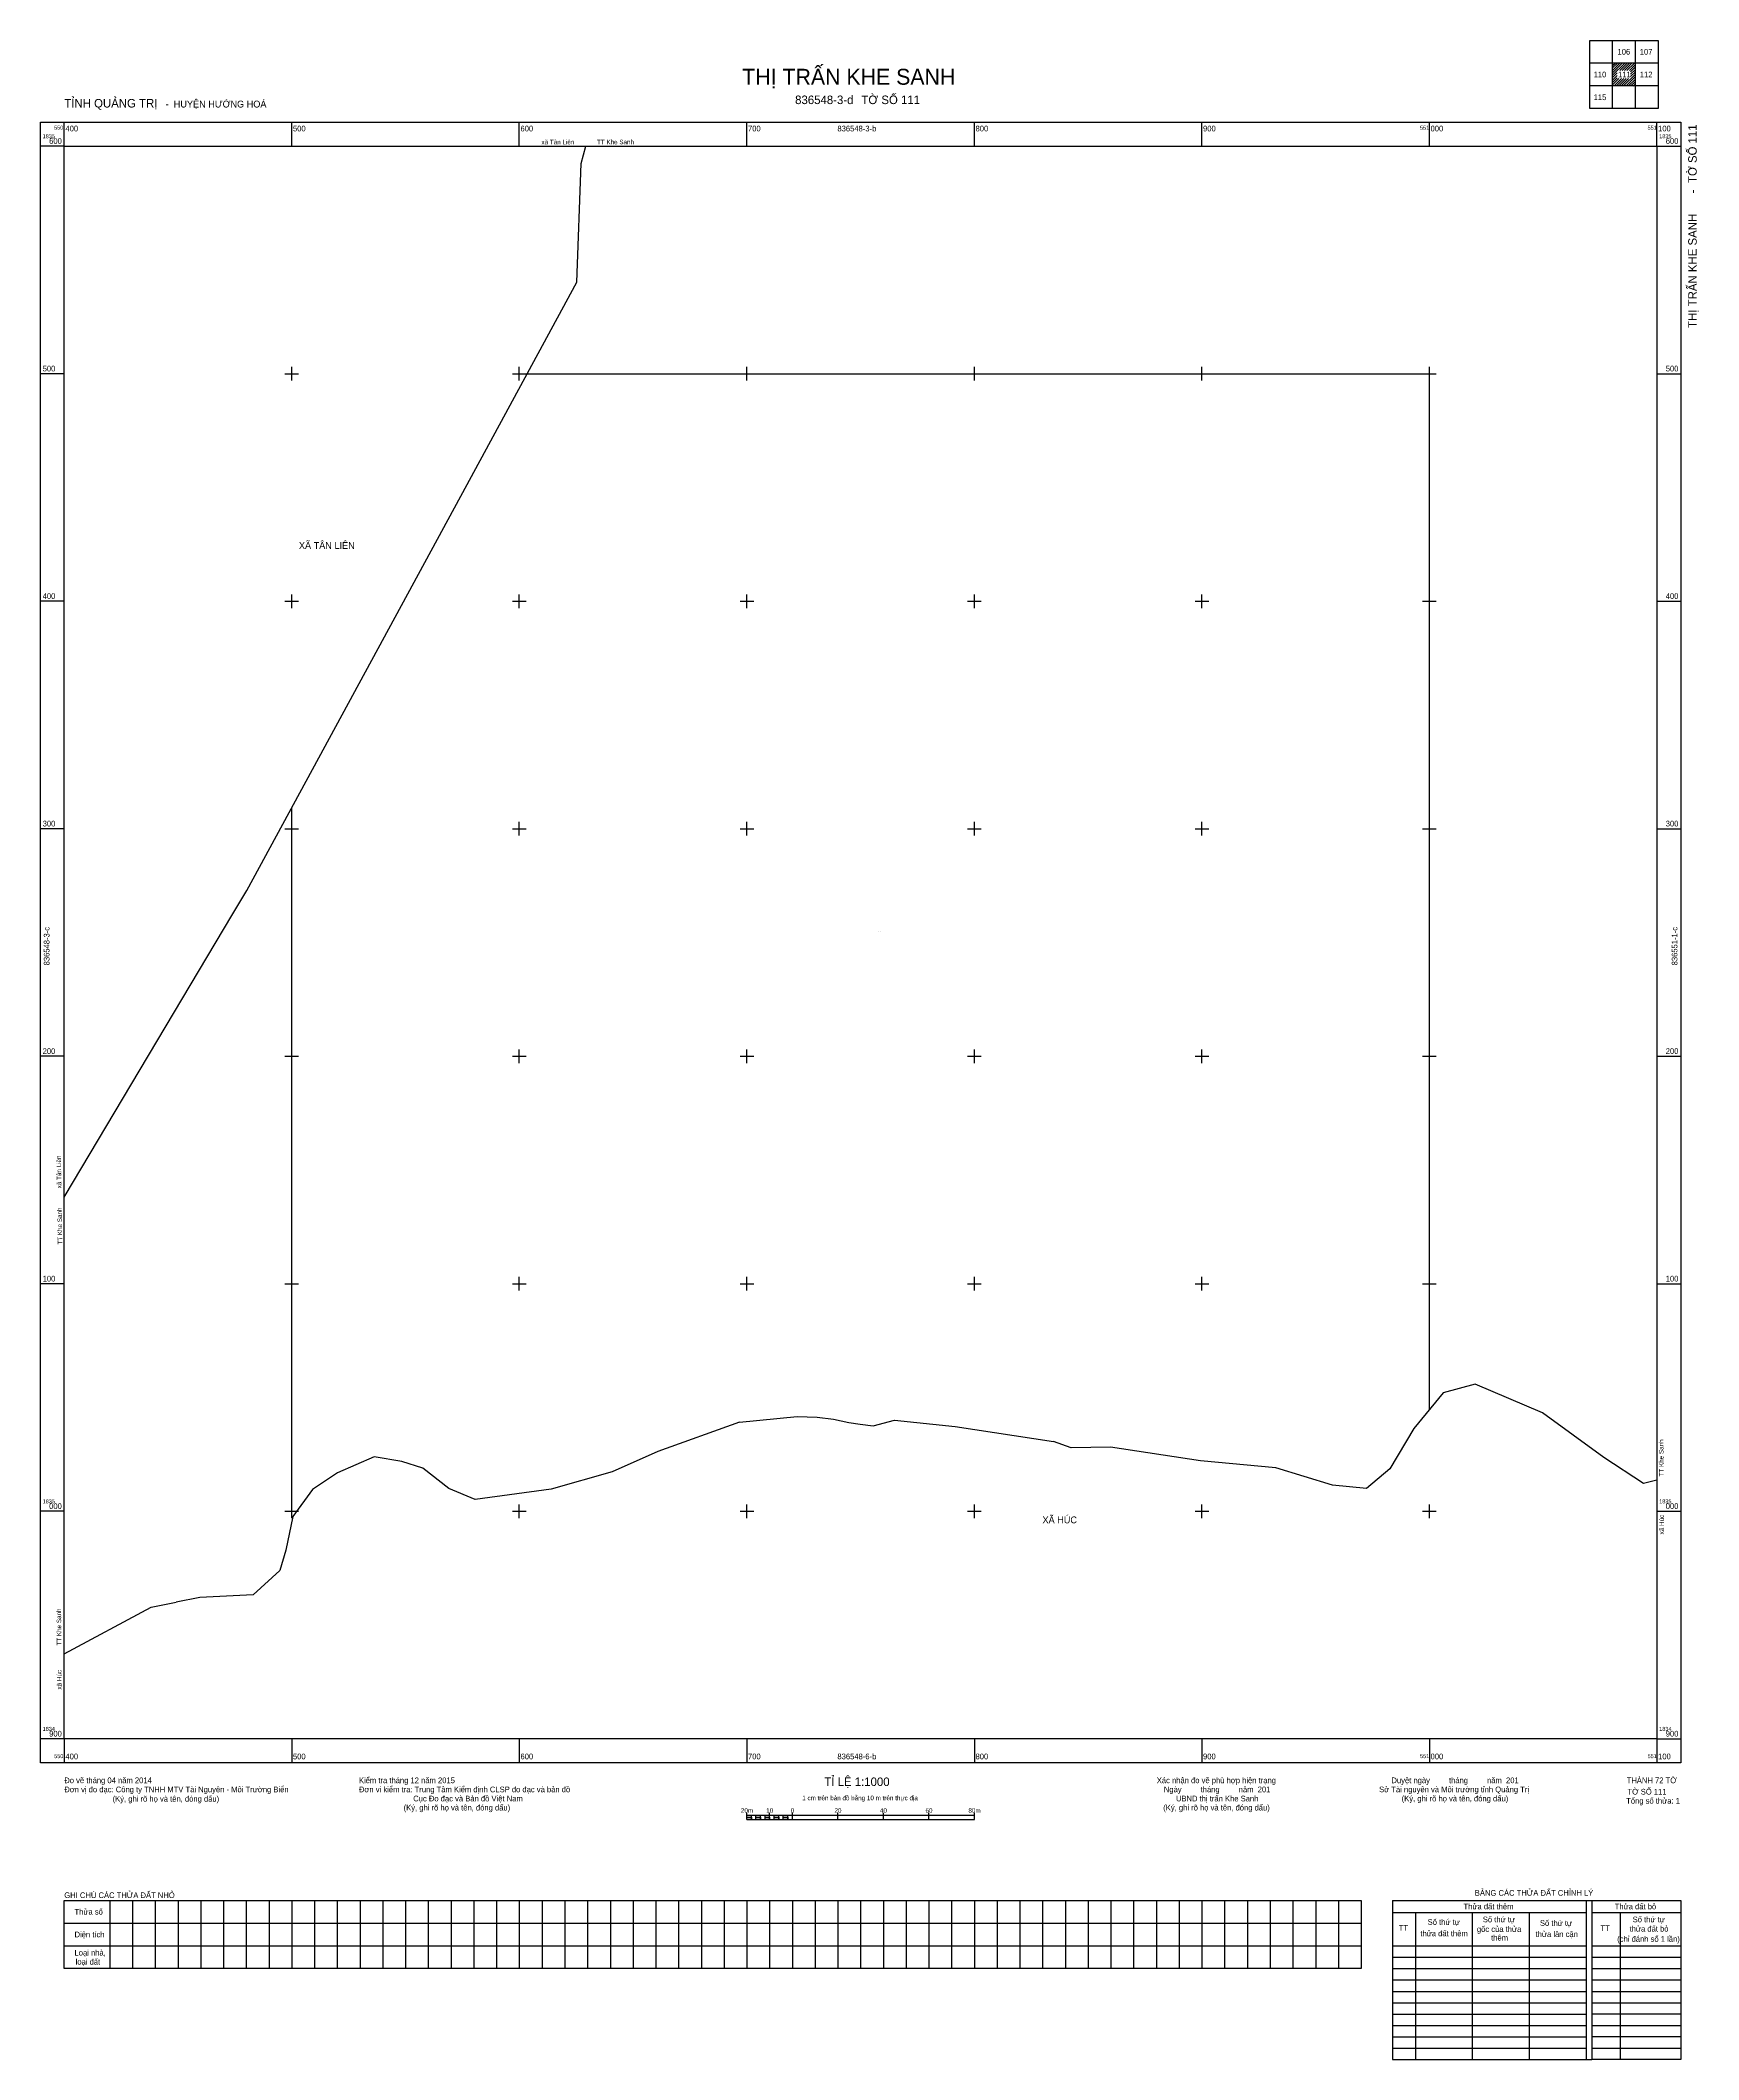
# Model space of a CAD drawing. Extents: x 550390 to 551118, y 1834759 to 1835646.
import ezdxf

# ---------------------------------------------------------------- set-up
doc = ezdxf.new("R2010")
doc.units = 0
for name, color, linetype in [('Level 15', 7, 'Continuous'), ('Level 24', 7, 'Continuous'), ('Level 28', 7, 'Continuous'), ('Level 46', 7, 'Continuous'), ('Level 48', 7, 'Continuous'), ('Level 63', 7, 'Continuous')]:
    doc.layers.add(name, color=color, linetype=linetype)

msp = doc.modelspace()

# ---------------------------------------------------------------- linework, layer by layer
at = {"layer": 'Level 24'}
for p, q in [((550603.46, 1835500), (551000, 1835500)), ((551000, 1835044.81), (551000, 1835500)), ((550500, 1835000), (550500, 1835309.31)), ((550500, 1835000), (550502.16, 1835000))]:
    msp.add_line(p, q, dxfattribs=at)
at = {"layer": 'Level 46'}
for points in [[(550574.24, 1835446.14), (550625.29, 1835540.23), (550627.13, 1835592.4), (550629.18, 1835600)], [(550474.11, 1835262.59), (550480.2, 1835272.82), (550574.24, 1835446.14)], [(550400, 1835138.01), (550474.11, 1835262.59)], [(551100, 1835013.63), (551094.14, 1835012.28), (551076.63, 1835023.64), (551049.7, 1835043.23), (551020.03, 1835055.87), (551005.97, 1835052.09), (550993.13, 1835036.43), (550982.54, 1835018.7), (550972.37, 1835010.04), (550957.43, 1835011.54), (550932.42, 1835019.09), (550899.31, 1835022.25), (550859.78, 1835028.14), (550842.49, 1835027.89), (550834.73, 1835030.62)], [(550696.84, 1835039.23), (550722.14, 1835041.71), (550730.89, 1835041.4), (550738.14, 1835040.53), (550744.76, 1835039.1), (550749.75, 1835038.27), (550755.51, 1835037.53), (550764.88, 1835040.11)], [(550764.88, 1835040.11), (550791.56, 1835037.23), (550834.73, 1835030.62)], [(550696.84, 1835039.23), (550660.94, 1835026.33), (550640.8, 1835017.33), (550613.96, 1835009.69), (550580.64, 1835005.21), (550569.06, 1835010.06), (550557.56, 1835019.02), (550548.43, 1835021.9), (550536.2, 1835023.92), (550520.03, 1835016.85), (550509.11, 1835009.6), (550500.49, 1834997.69), (550497.4, 1834982.95), (550494.74, 1834973.92), (550483.07, 1834963.24), (550459.54, 1834962.08), (550449.14, 1834959.99)], [(550400, 1834937.3), (550438.22, 1834957.8), (550449.14, 1834959.99)]]:
    msp.add_lwpolyline(points, dxfattribs=at)
at = {"layer": 'Level 63'}
for p, q in [((551080.5, 1835636.49), (551080.51, 1835636.5)), ((551080.5, 1835635.43), (551081.57, 1835636.5)), ((551080.5, 1835634.37), (551082.63, 1835636.5)), ((551080.5, 1835633.31), (551083.69, 1835636.5)), ((551080.5, 1835632.25), (551084.75, 1835636.5)), ((551080.5, 1835631.18), (551085.82, 1835636.5)), ((551083.63, 1835633.25), (551086.88, 1835636.5)), ((551084.69, 1835633.25), (551087.94, 1835636.5)), ((551085.75, 1835633.25), (551089, 1835636.5)), ((551086.81, 1835633.25), (551090.06, 1835636.5)), ((551087.87, 1835633.25), (551090.5, 1835635.88)), ((551088.43, 1835632.75), (551090.5, 1835634.82)), ((551080.5, 1835630.12), (551082.57, 1835632.19)), ((551080.5, 1835629.06), (551082.57, 1835631.13)), ((551080.5, 1835628), (551082.57, 1835630.07)), ((551080.5, 1835626.94), (551083.31, 1835629.75)), ((551081.12, 1835626.5), (551084.37, 1835629.75)), ((551082.18, 1835626.5), (551085.43, 1835629.75)), ((551083.24, 1835626.5), (551086.49, 1835629.75)), ((551084.3, 1835626.5), (551087.55, 1835629.75)), ((551085.36, 1835626.5), (551090.5, 1835631.64)), ((551086.42, 1835626.5), (551090.5, 1835630.58)), ((551087.48, 1835626.5), (551090.5, 1835629.52)), ((551088.43, 1835631.69), (551090.5, 1835633.76)), ((551088.43, 1835630.63), (551090.5, 1835632.7)), ((551088.54, 1835626.5), (551090.5, 1835628.46)), ((551089.6, 1835626.5), (551090.5, 1835627.4)), ((550983.84, 1834829), (551110.5, 1834829)), ((550983.84, 1834829), (550983.84, 1834759)), ((551068.84, 1834829), (551068.84, 1834759)), ((551071.34, 1834829), (551071.34, 1834759)), ((551110.5, 1834829), (551110.5, 1834759)), ((550983.84, 1834823.63), (551068.84, 1834823.63)), ((550993.84, 1834823.63), (550993.84, 1834759)), ((551018.84, 1834823.63), (551018.84, 1834759)), ((551043.84, 1834823.63), (551043.84, 1834759)), ((551071.34, 1834823.63), (551110.5, 1834823.63)), ((551083.84, 1834823.63), (551083.84, 1834759)), ((550983.84, 1834809), (551068.84, 1834809)), ((551071.34, 1834809), (551110.5, 1834809)), ((550983.84, 1834804), (551068.84, 1834804)), ((551071.34, 1834804), (551110.5, 1834804)), ((550983.84, 1834799), (551068.84, 1834799)), ((550983.84, 1834794), (551068.84, 1834794)), ((551071.34, 1834799), (551110.5, 1834799)), ((551071.34, 1834794), (551110.5, 1834794)), ((550983.84, 1834789), (551068.84, 1834789)), ((550983.84, 1834784), (551068.84, 1834784)), ((551071.34, 1834789), (551110.5, 1834789)), ((551071.34, 1834784), (551110.5, 1834784)), ((550983.84, 1834779), (551068.84, 1834779)), ((550983.84, 1834774), (551068.84, 1834774)), ((551110.5, 1834779), (551071.34, 1834779)), ((551071.34, 1834774), (551110.5, 1834774)), ((550983.84, 1834769), (551068.84, 1834769)), ((551110.5, 1834769), (551071.34, 1834769)), ((550983.84, 1834764), (551068.84, 1834764)), ((550983.84, 1834759), (551068.84, 1834759)), ((551068.84, 1834759), (551071.34, 1834759)), ((551071.34, 1834764), (551110.5, 1834764)), ((551110.5, 1834759), (551071.34, 1834759))]:
    msp.add_line(p, q, dxfattribs=at)
for points in [[(551100.5, 1835616.5), (551070.5, 1835616.5), (551070.5, 1835646.5), (551100.5, 1835646.5)], [(550389.5, 1835610.5), (551110.5, 1835610.5), (551110.5, 1834889.5), (550389.5, 1834889.5)], [(550400, 1835600), (551100, 1835600), (551100, 1834900), (550400, 1834900)], [(550700, 1834864.5), (550700, 1834865.5), (550702, 1834865.5), (550702, 1834864.5)], [(550704, 1834864.5), (550704, 1834865.5), (550706, 1834865.5), (550706, 1834864.5)], [(550708, 1834864.5), (550708, 1834865.5), (550710, 1834865.5), (550710, 1834864.5)], [(550712, 1834864.5), (550712, 1834865.5), (550714, 1834865.5), (550714, 1834864.5)], [(550716, 1834864.5), (550716, 1834865.5), (550718, 1834865.5), (550718, 1834864.5)]]:
    msp.add_lwpolyline(points, close=True, dxfattribs=at)
for points in [[(551080.5, 1835616.5), (551080.5, 1835646.5)], [(551090.5, 1835616.5), (551090.5, 1835646.5)], [(551100.5, 1835636.5), (551070.5, 1835636.5)], [(551100.5, 1835626.5), (551070.5, 1835626.5)], [(550400, 1835600), (550400, 1835610.5)], [(550500, 1835600), (550500, 1835610.5)], [(550600, 1835600), (550600, 1835610.5)], [(550700, 1835600), (550700, 1835610.5)], [(550800, 1835600), (550800, 1835610.5)], [(550900, 1835600), (550900, 1835610.5)], [(551000, 1835600), (551000, 1835610.5)], [(551100, 1835600), (551100, 1835610.5)], [(550400, 1835600), (550389.5, 1835600)], [(551100, 1835600), (551110.5, 1835600)], [(550500, 1835497), (550500, 1835503)], [(550600, 1835497), (550600, 1835503)], [(550700, 1835497), (550700, 1835503)], [(550800, 1835497), (550800, 1835503)], [(550900, 1835497), (550900, 1835503)], [(551000, 1835497), (551000, 1835503)], [(550400, 1835500), (550389.5, 1835500)], [(550497, 1835500), (550503, 1835500)], [(550597, 1835500), (550603, 1835500)], [(550697, 1835500), (550703, 1835500)], [(550797, 1835500), (550803, 1835500)], [(550897, 1835500), (550903, 1835500)], [(550997, 1835500), (551003, 1835500)], [(551100, 1835500), (551110.5, 1835500)], [(550400, 1835400), (550389.5, 1835400)], [(550497, 1835400), (550503, 1835400)], [(550500, 1835397), (550500, 1835403)], [(550597, 1835400), (550603, 1835400)], [(550600, 1835397), (550600, 1835403)], [(550697, 1835400), (550703, 1835400)], [(550700, 1835397), (550700, 1835403)], [(550797, 1835400), (550803, 1835400)], [(550800, 1835397), (550800, 1835403)], [(550897, 1835400), (550903, 1835400)], [(550900, 1835397), (550900, 1835403)], [(550997, 1835400), (551003, 1835400)], [(551000, 1835397), (551000, 1835403)], [(551100, 1835400), (551110.5, 1835400)], [(550400, 1835300), (550389.5, 1835300)], [(550497, 1835300), (550503, 1835300)], [(550500, 1835297), (550500, 1835303)], [(550597, 1835300), (550603, 1835300)], [(550600, 1835297), (550600, 1835303)], [(550697, 1835300), (550703, 1835300)], [(550700, 1835297), (550700, 1835303)], [(550797, 1835300), (550803, 1835300)], [(550800, 1835297), (550800, 1835303)], [(550897, 1835300), (550903, 1835300)], [(550900, 1835297), (550900, 1835303)], [(550997, 1835300), (551003, 1835300)], [(551000, 1835297), (551000, 1835303)], [(551100, 1835300), (551110.5, 1835300)], [(550400, 1835200), (550389.5, 1835200)], [(550497, 1835200), (550503, 1835200)], [(550500, 1835197), (550500, 1835203)], [(550597, 1835200), (550603, 1835200)], [(550600, 1835197), (550600, 1835203)], [(550697, 1835200), (550703, 1835200)], [(550700, 1835197), (550700, 1835203)], [(550797, 1835200), (550803, 1835200)], [(550800, 1835197), (550800, 1835203)], [(550897, 1835200), (550903, 1835200)], [(550900, 1835197), (550900, 1835203)], [(550997, 1835200), (551003, 1835200)], [(551000, 1835197), (551000, 1835203)], [(551100, 1835200), (551110.5, 1835200)], [(550500, 1835097), (550500, 1835103)], [(550600, 1835097), (550600, 1835103)], [(550700, 1835097), (550700, 1835103)], [(550800, 1835097), (550800, 1835103)], [(550900, 1835097), (550900, 1835103)], [(551000, 1835097), (551000, 1835103)], [(550400, 1835100), (550389.5, 1835100)], [(550497, 1835100), (550503, 1835100)], [(550597, 1835100), (550603, 1835100)], [(550697, 1835100), (550703, 1835100)], [(550797, 1835100), (550803, 1835100)], [(550897, 1835100), (550903, 1835100)], [(550997, 1835100), (551003, 1835100)], [(551100, 1835100), (551110.5, 1835100)], [(550400, 1835000), (550389.5, 1835000)], [(550497, 1835000), (550503, 1835000)], [(550500, 1834997), (550500, 1835003)], [(550597, 1835000), (550603, 1835000)], [(550600, 1834997), (550600, 1835003)], [(550697, 1835000), (550703, 1835000)], [(550700, 1834997), (550700, 1835003)], [(550797, 1835000), (550803, 1835000)], [(550800, 1834997), (550800, 1835003)], [(550897, 1835000), (550903, 1835000)], [(550900, 1834997), (550900, 1835003)], [(550997, 1835000), (551003, 1835000)], [(551000, 1834997), (551000, 1835003)], [(551100, 1835000), (551110.5, 1835000)], [(550400, 1834900), (550389.5, 1834900)], [(550400, 1834900), (550400, 1834889.5)], [(550500, 1834900), (550500, 1834889.5)], [(550600, 1834900), (550600, 1834889.5)], [(550700, 1834900), (550700, 1834889.5)], [(550800, 1834900), (550800, 1834889.5)], [(550900, 1834900), (550900, 1834889.5)], [(551000, 1834900), (551000, 1834889.5)], [(551100, 1834900), (551100, 1834889.5)], [(551100, 1834900), (551110.5, 1834900)], [(550700, 1834864.5), (550700, 1834867.5)], [(550700, 1834866.5), (550800, 1834866.5)], [(550700, 1834864.5), (550800, 1834864.5)], [(550702, 1834864.5), (550702, 1834866.5)], [(550704, 1834864.5), (550704, 1834866.5)], [(550706, 1834864.5), (550706, 1834866.5)], [(550708, 1834864.5), (550708, 1834866.5)], [(550710, 1834864.5), (550710, 1834867.5)], [(550710, 1834864.5), (550710, 1834866.5)], [(550712, 1834864.5), (550712, 1834866.5)], [(550714, 1834864.5), (550714, 1834866.5)], [(550716, 1834864.5), (550716, 1834866.5)], [(550718, 1834864.5), (550718, 1834866.5)], [(550720, 1834864.5), (550720, 1834867.5)], [(550740, 1834864.5), (550740, 1834867.5)], [(550760, 1834864.5), (550760, 1834867.5)], [(550780, 1834864.5), (550780, 1834867.5)], [(550800, 1834864.5), (550800, 1834867.5)], [(550970, 1834799), (550400, 1834799), (550400, 1834829), (550970, 1834829)], [(550420, 1834829), (550420, 1834799)], [(550430, 1834829), (550430, 1834799)], [(550440, 1834829), (550440, 1834799)], [(550450, 1834829), (550450, 1834799)], [(550460, 1834829), (550460, 1834799)], [(550470, 1834829), (550470, 1834799)], [(550480, 1834829), (550480, 1834799)], [(550490, 1834829), (550490, 1834799)], [(550500, 1834829), (550500, 1834799)], [(550510, 1834829), (550510, 1834799)], [(550520, 1834829), (550520, 1834799)], [(550530, 1834829), (550530, 1834799)], [(550540, 1834829), (550540, 1834799)], [(550550, 1834829), (550550, 1834799)], [(550560, 1834829), (550560, 1834799)], [(550570, 1834829), (550570, 1834799)], [(550580, 1834829), (550580, 1834799)], [(550590, 1834829), (550590, 1834799)], [(550600, 1834829), (550600, 1834799)], [(550610, 1834829), (550610, 1834799)], [(550620, 1834829), (550620, 1834799)], [(550630, 1834829), (550630, 1834799)], [(550640, 1834829), (550640, 1834799)], [(550650, 1834829), (550650, 1834799)], [(550660, 1834829), (550660, 1834799)], [(550670, 1834829), (550670, 1834799)], [(550680, 1834829), (550680, 1834799)], [(550690, 1834829), (550690, 1834799)], [(550700, 1834829), (550700, 1834799)], [(550710, 1834829), (550710, 1834799)], [(550720, 1834829), (550720, 1834799)], [(550730, 1834829), (550730, 1834799)], [(550740, 1834829), (550740, 1834799)], [(550750, 1834829), (550750, 1834799)], [(550760, 1834829), (550760, 1834799)], [(550770, 1834829), (550770, 1834799)], [(550780, 1834829), (550780, 1834799)], [(550790, 1834829), (550790, 1834799)], [(550800, 1834829), (550800, 1834799)], [(550810, 1834829), (550810, 1834799)], [(550820, 1834829), (550820, 1834799)], [(550830, 1834829), (550830, 1834799)], [(550840, 1834829), (550840, 1834799)], [(550850, 1834829), (550850, 1834799)], [(550860, 1834829), (550860, 1834799)], [(550870, 1834829), (550870, 1834799)], [(550880, 1834829), (550880, 1834799)], [(550890, 1834829), (550890, 1834799)], [(550900, 1834829), (550900, 1834799)], [(550910, 1834829), (550910, 1834799)], [(550920, 1834829), (550920, 1834799)], [(550930, 1834829), (550930, 1834799)], [(550940, 1834829), (550940, 1834799)], [(550950, 1834829), (550950, 1834799)], [(550960, 1834829), (550960, 1834799)], [(550970, 1834829), (550970, 1834799)], [(550400, 1834819), (550970, 1834819)], [(550400, 1834809), (550970, 1834809)]]:
    msp.add_lwpolyline(points, dxfattribs=at)

# ---------------------------------------------------------------- texts
at = {"layer": 'Level 15'}
for s, p in [('UBND thị trấn quản lý', (550757.8, 1835254.66)), ('Khối 6', (550758.27, 1835254.54)), ('Khối 6', (550758.27, 1835254.42)), ('RSX', (550758.34, 1835254.78)), ('1', (550758.45, 1835254.9))]:
    msp.add_text(s, height=0.1, dxfattribs=at).set_placement(p)
at = {"layer": 'Level 28'}
for s, height, rotation, p in [('xã Tân Liên             TT Khe Sanh', 2, 0.08348, (550609.73, 1835600.79)), ('TT Khe Sanh           xã Tân Liên', 2, 90.88263, (550399.13, 1835117.26)), ('xã Húc                      TT Khe Sanh', 1.9999, 90.29162, (551103.06, 1834989.87)), ('xã Húc              TT Khe Sanh', 2, 90.29162, (550398.79, 1834921.68))]:
    msp.add_text(s, height=height, rotation=rotation, dxfattribs=at).set_placement(p)
at = {"layer": 'Level 48'}
for s, p in [('XÃ TÂN LIÊN', (550503.13, 1835422.99)), ('XÃ HÚC', (550829.94, 1834994.72))]:
    msp.add_text(s, height=3, dxfattribs=at).set_placement(p)
at = {"layer": 'Level 63'}
for s, height, p in [('THỊ TRẤN KHE SANH', 7, (550698, 1835627)), ('106', 2.5, (551082.67, 1835640.25)), ('107', 2.5, (551092.44, 1835640.25)), ('110', 2.5, (551072.18, 1835630.25)), ('111', 2.5, (551082.91, 1835630.25)), ('112', 2.5, (551092.46, 1835630.25)), ('TỈNH QUẢNG TRỊ', 3.75, (550400, 1835617)), ('  -  HUYỆN HƯỚNG HOÁ', 3, (550442.32, 1835617)), ('836548-3-d', 3.75, (550721.21, 1835618.5)), ('TỜ SỐ 111', 3.75, (550750.35, 1835618.5)), ('115', 2.5, (551072.17, 1835620.25)), ('550', 1.75, (550395.55, 1835607.25)), ('400', 2.5, (550400.5, 1835606.5)), ('500', 2.5, (550500.5, 1835606.5)), ('600', 2.5, (550600.5, 1835606.5)), ('700', 2.5, (550700.5, 1835606.5)), ('836548-3-b', 2.5, (550739.8, 1835606.5)), ('800', 2.5, (550800.5, 1835606.5)), ('900', 2.5, (550900.5, 1835606.5)), ('551', 1.75, (550995.88, 1835607.25)), ('000', 2.5, (551000.5, 1835606.5)), ('551', 1.75, (551095.88, 1835607.25)), ('100', 2.5, (551100.5, 1835606.5)), ('1835', 1.75, (550390.5, 1835603.5)), ('600', 2.5, (550393.35, 1835601)), ('1835', 1.75, (551101, 1835603.5)), ('600', 2.5, (551103.85, 1835601)), ('500', 2.5, (550390.5, 1835501)), ('500', 2.5, (551103.85, 1835501)), ('400', 2.5, (550390.5, 1835401)), ('400', 2.5, (551103.85, 1835401)), ('300', 2.5, (550390.5, 1835301)), ('300', 2.5, (551103.85, 1835301)), ('200', 2.5, (550390.5, 1835201)), ('200', 2.5, (551103.85, 1835201)), ('100', 2.5, (550390.5, 1835101)), ('100', 2.5, (551103.85, 1835101)), ('1835', 1.75, (550390.5, 1835003.5)), ('1835', 1.75, (551101, 1835003.5)), ('000', 2.5, (550393.35, 1835001)), ('000', 2.5, (551103.85, 1835001)), ('1834', 1.75, (550390.5, 1834903.5)), ('900', 2.5, (550393.35, 1834901)), ('1834', 1.75, (551101, 1834903.5)), ('900', 2.5, (551103.85, 1834901)), ('550', 1.75, (550395.55, 1834891.5)), ('400', 2.5, (550400.5, 1834891)), ('500', 2.5, (550500.5, 1834891)), ('600', 2.5, (550600.5, 1834891)), ('700', 2.5, (550700.5, 1834891)), ('836548-6-b', 2.5, (550739.8, 1834891)), ('800', 2.5, (550800.5, 1834891)), ('900', 2.5, (550900.5, 1834891)), ('551', 1.75, (550995.88, 1834891.5)), ('000', 2.5, (551000.5, 1834891)), ('551', 1.75, (551095.88, 1834891.5)), ('100', 2.5, (551100.5, 1834891)), ('Đo vẽ tháng 04 năm 2014', 2.5, (550400, 1834880.5)), ('Kiểm tra tháng 12 năm 2015', 2.5, (550529.5, 1834880.5)), ('TỈ LỆ 1:1000', 3.75, (550734.03, 1834879.25)), ('Xác nhận đo vẽ phù hợp hiện trạng', 2.5, (550880.17, 1834880.5)), ('Duyệt ngày         tháng         năm  201', 2.5, (550983.31, 1834880.5)), ('THÀNH 72 TỜ', 2.5, (551086.7, 1834880.5)), ('Đơn vị đo đạc: Công ty TNHH MTV Tài Nguyên - Môi Trường Biển', 2.5, (550400, 1834876.5)), ('(Ký, ghi rõ họ và tên, đóng dấu)', 2.5, (550421.25, 1834872.38)), ('Đơn vi kiểm tra: Trung Tâm Kiểm định CLSP đo đạc và bản đồ', 2.5, (550529.5, 1834876.5)), ('(Ký, ghi rõ họ và tên, đóng dấu)', 2.5, (550549.16, 1834868.5)), ('Cục Đo đạc và Bản đồ Việt Nam', 2.5, (550553.37, 1834872.5)), ('1 cm trên bản đồ bằng 10 m trên thực địa', 2, (550724.36, 1834873)), ('(Ký, ghi rõ họ và tên, đóng dấu)', 2.5, (550883.01, 1834868.5)), ('Ngày         tháng         năm  201', 2.5, (550883.28, 1834876.5)), ('UBND thị trấn Khe Sanh', 2.5, (550888.6, 1834872.5)), ('Sở Tài nguyên và Môi trường tỉnh Quảng Trị', 2.5, (550977.88, 1834876.5)), ('(Ký, ghi rõ họ và tên, đóng dấu)', 2.5, (550987.8, 1834872.5)), ('Tổng số thửa: 1', 2.5, (551086.48, 1834871.5)), ('TỜ SỐ 111', 2.5, (551087.03, 1834875.5)), ('20m', 2, (550697.38, 1834867.5)), ('10', 2, (550708.51, 1834867.5)), ('0', 2, (550719.29, 1834867.5)), ('20', 2, (550738.51, 1834867.5)), ('40', 2, (550758.51, 1834867.5)), ('60', 2, (550778.51, 1834867.5)), ('80m', 2, (550797.38, 1834867.5)), ('GHI CHÚ CÁC THỬA ĐẤT NHỎ', 2.5, (550400, 1834830)), ('Thửa đất thêm', 2.5, (551014.98, 1834825.06)), ('BẢNG CÁC THỬA ĐẤT CHỈNH LÝ', 2.5, (551019.95, 1834831.02)), ('Thửa đất bỏ', 2.5, (551081.44, 1834825.06)), ('Thửa số', 2.5, (550404.5, 1834822.75)), ('TT', 2.5, (550986.54, 1834815.64)), ('Số thứ tự', 2.5, (550999.21, 1834818.22)), ('gốc của thửa', 2.5, (551020.86, 1834815.11)), ('Số thứ tự', 2.5, (551023.47, 1834819.36)), ('Số thứ tự', 2.5, (551048.56, 1834817.76)), ('TT', 2.5, (551075.14, 1834815.52)), ('thửa đất bỏ', 2.5, (551087.96, 1834815.28)), ('Số thứ tự', 2.5, (551089.32, 1834819.36)), ('Diện tích', 2.5, (550404.5, 1834812.75)), ('thửa đất thêm', 2.5, (550996.01, 1834813.2)), ('thêm', 2.5, (551027.11, 1834811.34)), ('thửa lân cận', 2.5, (551046.66, 1834812.9)), ('(chỉ đánh số 1 lần)', 2.5, (551082.53, 1834810.77)), ('Loại nhà,', 2.5, (550404.5, 1834804.75)), ('loại đất', 2.5, (550405, 1834800.75))]:
    msp.add_text(s, height=height, dxfattribs=at).set_placement(p)
for s, height, p in [('TỜ SỐ 111', 3.75, (551117.48, 1835583.83)), (' - ', 3.75, (551117.48, 1835577.83)), ('THỊ TRẤN KHE SANH', 3.75, (551117.48, 1835520.13)), ('836548-3-c', 2.5, (550393.5, 1835239.94)), ('836551-1-c', 2.5, (551109, 1835239.94))]:
    msp.add_text(s, height=height, rotation=90, dxfattribs=at).set_placement(p)

doc.saveas('drawing.dxf')
